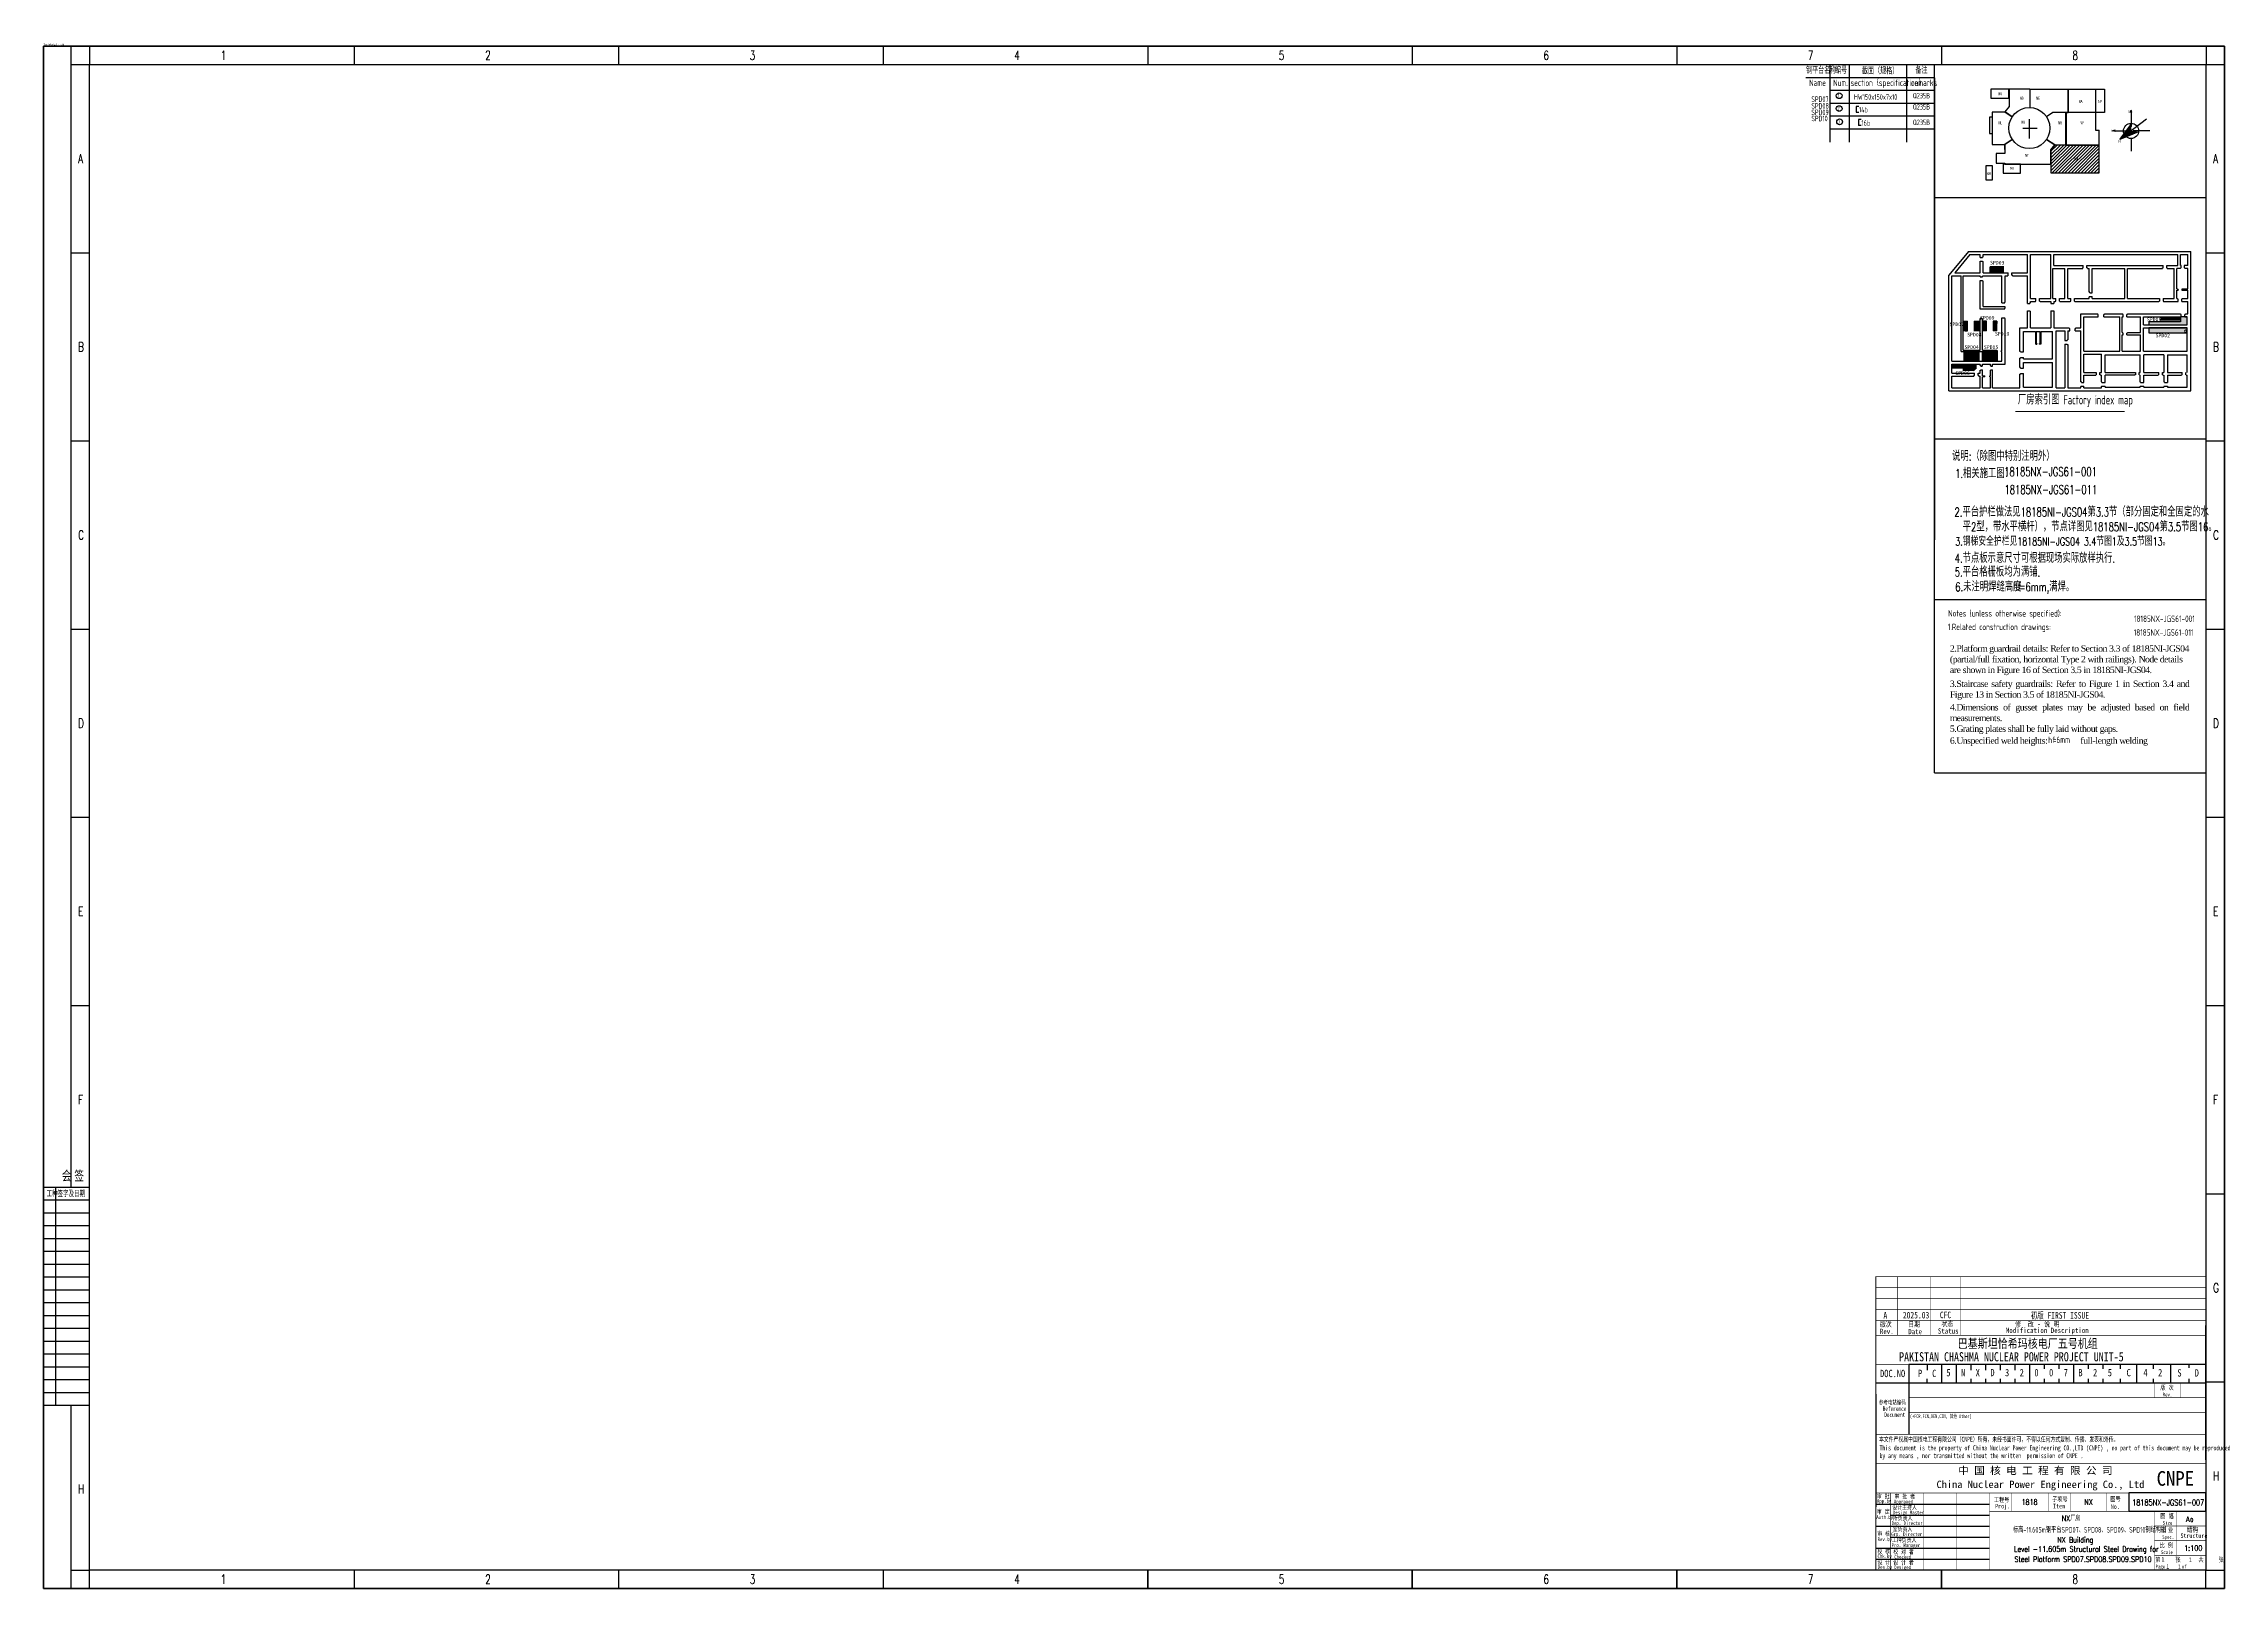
# Model space of a CAD drawing. Extents: x -110916 to 14423, y -159679 to 774005.
# Drawn here: x -104477 to 14423, y 135747 to 219987 of the extents above; entities that cross this region are included whole.
import ezdxf
from ezdxf.enums import TextEntityAlignment as Align

# ---------------------------------------------------------------- set-up
doc = ezdxf.new("R2010")
doc.units = 0
for name, pattern in [('CENTER', [2, 1.25, -0.25, 0.25, -0.25]), ('CONTINOUS', [0]), ('DASH', [0.35, 0.25, -0.1]), ('DOTE', [2.42, 2, -0.2, 0.02, -0.2]), ('HIDDEN', [0.375, 0.25, -0.125])]:
    doc.linetypes.add(name, pattern=pattern)
doc.layers.get('0').update_dxf_attribs({"linetype": 'CONTINUOUS'})
for name, color, linetype in [('1', 1, 'CONTINUOUS'), ('C77(文本)', 3, 'CONTINUOUS'), ('DEN202303', 1, 'CONTINUOUS'), ('DOTE', 11, 'DOTE'), ('DX条件钢平台', 52, 'CONTINUOUS'), ('NUM', 7, 'CONTINUOUS'), ('PDIM', 3, 'CONTINUOUS'), ('PUB_TEXT', 7, 'CONTINUOUS'), ('STEEL', 7, 'CONTINUOUS'), ('TEXT', 7, 'CONTINUOUS'), ('TK', 7, 'CONTINUOUS'), ('Wall', 7, 'CONTINUOUS'), ('图框', 4, 'CONTINOUS'), ('土建', 4, 'CONTINUOUS'), ('墙柱标注', 220, 'CONTINUOUS'), ('房间号', 7, 'CONTINUOUS'), ('指北针', 3, 'CONTINUOUS'), ('标注', 3, 'CONTINUOUS'), ('梁__虚线', 4, 'DASH'), ('河北布置专业DX条件2015.6.5', 1, 'CONTINUOUS')]:
    doc.layers.add(name, color=color, linetype=linetype)
doc.layers.add('_TSZ_PLOT_MARK', color=1, linetype='CONTINUOUS', plot=False)
doc.styles.add('0902', font='tssdeng.shx', dxfattribs={"width": 0.7, "bigfont": 'tssdchn.shx'})
doc.styles.add('1', font='ROMANS', dxfattribs={"width": 0.7, "bigfont": 'HZTXT'})
doc.styles.add('_TSZ_PLOT_MARK', font='tssdeng.shx', dxfattribs={"width": 0.7, "bigfont": 'tssdchn.shx'})
doc.styles.add('bine', font='binee.shx', dxfattribs={"width": 0.7, "bigfont": 'binec.shx'})
doc.styles.add('CHINESE-3', font='romand.shx', dxfattribs={"width": 0.8, "bigfont": 'ochinese.shx'})
doc.styles.add('HT', font='simhei.ttf')
doc.styles.add('HZ', font='TXT.shx', dxfattribs={"width": 0.7, "bigfont": 'hz.shx'})
doc.styles.add('RH', font='romans.shx', dxfattribs={"width": 0.7, "bigfont": 'hz.shx'})
doc.styles.add('ROMAND', font='romand.shx', dxfattribs={"width": 0.7, "bigfont": 'ochinese.shx'})
doc.styles.add('S1', font='tssdeng.shx', dxfattribs={"width": 0.7, "bigfont": 'tssdchn.shx'})
doc.styles.add('TSSD_DIMENSION', font='tssdeng.shx', dxfattribs={"width": 0.7, "bigfont": 'Hztxt.shx'})
doc.styles.add('TSSD_Rein', font='Tssdeng.shx', dxfattribs={"width": 0.7, "bigfont": 'hztxt.shx'})
doc.styles.add('宋体', font='', dxfattribs={"width": 0.7})
doc.styles.add('汉字', font='STFANGSO.TTF', dxfattribs={"width": 0.8, "height": 4})
doc.styles.get('宋体').set_extended_font_data('SimSun')
pattern_1 = [(0, (-375891.285, 641547.446), (0, 27.94), [20.32, -7.62]), (90, (-375891.285, 641547.446), (-27.94, 2e-15), [20.32, -7.62])]
pattern_2 = [(0, (-1775055.215, 2872008.773), (0, 27.94), [20.32, -7.62]), (90, (-1775055.215, 2872008.773), (-27.94, 2e-15), [20.32, -7.62])]

# ---------------------------------------------------------------- blocks, each defined once
blk = doc.blocks.new('会签')
at = {"color": 0}
for p, q in [((3629.7, -1305.7), (3604.7, -1305.7)), ((3611.4, -1424.7), (3611.4, -1305.7)), ((3629.7, -1312.7), (3604.7, -1312.7)), ((3629.7, -1319.7), (3604.7, -1319.7)), ((3629.7, -1326.7), (3604.7, -1326.7)), ((3629.7, -1333.7), (3604.7, -1333.7)), ((3629.7, -1340.7), (3604.7, -1340.7)), ((3629.7, -1347.7), (3604.7, -1347.7)), ((3629.7, -1354.7), (3604.7, -1354.7)), ((3629.7, -1361.7), (3604.7, -1361.7)), ((3629.7, -1368.7), (3604.7, -1368.7)), ((3629.7, -1375.7), (3604.7, -1375.7)), ((3629.7, -1382.7), (3604.7, -1382.7)), ((3629.7, -1389.7), (3604.7, -1389.7)), ((3629.7, -1396.7), (3604.7, -1396.7)), ((3629.7, -1403.7), (3604.7, -1403.7)), ((3629.7, -1410.7), (3604.7, -1410.7)), ((3629.7, -1417.7), (3604.7, -1417.7)), ((3629.7, -1424.7), (3604.7, -1424.7))]:
    blk.add_line(p, q, dxfattribs=at)
at = {"color": 0, "style": 'bine', "width": 0.7}
for s, height, p in [('会 签  ', 6, (3622.2, -1302.5)), ('工种签字及日期', 3.3, (3616.8, -1310.9))]:
    blk.add_text(s, height=height, dxfattribs=at).set_placement(p, align=Align.CENTER)
blk = doc.blocks.new('A$C3DE578EB')
at = {"layer": 'Wall', "linetype": 'HIDDEN'}
h = blk.add_hatch(dxfattribs=at)
h.set_pattern_fill('ANSI31', color=2, scale=3, style=0)
h.set_pattern_definition([(45, (-5943.466, 331319.66), (-6.7351921, 6.7351921), [])])
h.paths.add_polyline_path([(4784, 2580), (4754, 2580), (4754, 2540), (4784, 2540)])
h = blk.add_hatch(dxfattribs=at)
h.set_pattern_fill('ANSI31', color=2, scale=3, style=0)
h.set_pattern_definition([(45, (-5755.466, 331319.66), (-6.7351921, 6.7351921), [])])
h.paths.add_polyline_path([(4972, 2580), (4942, 2580), (4942, 2540), (4972, 2540)])
at = {"layer": 'Wall'}
for p, q in [((1071, 7600), (0, 6302)), ((1146, 7440), (321, 6440)), ((1071, 7600), (13192, 7600)), ((1146, 7440), (1700, 7440)), ((1700, 7338), (1700, 7440)), ((1700, 7280), (1700, 7440)), ((1700, 7280), (1830, 7280)), ((1830, 7310), (1860, 7310)), ((1830, 7280), (1830, 7310)), ((1860, 7440), (4282, 7440)), ((1860, 7338), (1860, 7440)), ((1860, 7310), (1860, 7440)), ((4242, 7440), (4282, 7440)), ((4282, 6440), (4282, 7440)), ((4442, 7440), (5552, 7440)), ((4442, 5030), (4442, 7440)), ((5552, 5030), (5552, 7440)), ((5712, 7440), (12472, 7440)), ((5712, 6840), (5712, 7440)), ((12472, 6840), (12472, 7440)), ((12632, 6840), (12632, 7440)), ((12632, 7440), (13032, 7440)), ((13032, 6840), (13032, 7440)), ((13192, 0), (13192, 7600)), ((0, 0), (0, 6302)), ((160, 6280), (660, 6280)), ((160, 1620), (160, 6280)), ((321, 6440), (1700, 6440)), ((660, 2140), (660, 6280)), ((780, 6280), (1700, 6280)), ((780, 2220), (780, 6280)), ((1700, 6440), (1700, 7080)), ((1700, 7080), (1830, 7080)), ((1700, 6220), (1700, 6280)), ((1700, 6220), (1830, 6220)), ((1700, 6020), (1830, 6020)), ((1700, 4480), (1700, 6020)), ((1830, 7050), (1830, 7080)), ((1830, 7050), (1860, 7050)), ((1830, 6220), (1830, 6250)), ((1860, 6250), (1830, 6250)), ((1830, 6020), (1830, 5990)), ((1860, 5990), (1830, 5990)), ((1860, 6440), (1860, 7050)), ((1860, 6440), (3232, 6440)), ((1860, 6280), (2892, 6280)), ((1860, 6250), (1860, 6280)), ((1860, 6250), (1860, 6280)), ((1860, 4600), (1860, 5990)), ((2892, 4800), (2892, 6280)), ((3072, 6280), (3202, 6280)), ((3072, 4830), (3072, 6280)), ((3202, 6310), (3202, 6280)), ((3232, 6310), (3202, 6310)), ((3232, 6310), (3232, 6440)), ((3432, 6440), (4282, 6440)), ((3432, 6310), (3432, 6440)), ((3462, 6310), (3432, 6310)), ((3462, 6280), (3462, 6310)), ((3462, 6280), (4282, 6280)), ((4282, 4770), (4282, 6280)), ((5672, 6680), (6322, 6680)), ((5672, 5030), (5672, 6680)), ((5712, 6840), (7322, 6840)), ((6322, 5030), (6322, 6680)), ((6482, 5030), (6482, 6680)), ((6482, 6680), (7292, 6680)), ((7292, 6710), (7322, 6710)), ((7292, 6680), (7292, 6710)), ((7322, 6710), (7322, 6840)), ((7522, 6710), (7522, 6840)), ((7522, 6840), (11672, 6840)), ((7522, 6710), (7552, 6710)), ((7552, 6680), (7552, 6710)), ((7552, 6680), (7642, 6680)), ((7642, 5380), (7642, 6680)), ((7802, 6680), (9582, 6680)), ((7802, 5350), (7802, 6680)), ((9582, 6460), (9582, 6680)), ((9582, 5030), (9582, 6680)), ((9742, 6680), (11642, 6680)), ((9742, 6460), (9742, 6680)), ((9742, 5030), (9742, 6680)), ((11642, 6680), (11642, 6710)), ((11642, 6710), (11672, 6710)), ((11672, 6710), (11672, 6840)), ((11872, 6710), (11872, 6840)), ((11872, 6840), (12472, 6840)), ((11872, 6710), (11902, 6710)), ((11902, 6680), (11902, 6710)), ((11902, 6680), (12272, 6680)), ((12272, 5030), (12272, 6680)), ((12432, 5560), (12432, 6680)), ((12632, 6680), (12432, 6680)), ((12662, 6840), (12632, 6840)), ((12632, 6680), (12632, 6710)), ((12662, 6710), (12632, 6710)), ((12662, 6710), (12662, 6840)), ((13032, 6840), (12822, 6840)), ((12822, 6840), (12822, 6710)), ((12852, 6710), (12822, 6710)), ((12852, 6710), (12852, 6680)), ((13032, 6680), (12852, 6680)), ((13032, 5560), (13032, 6680)), ((2892, 4800), (3042, 4800)), ((3042, 4800), (3042, 4830)), ((3072, 4830), (3042, 4830)), ((4282, 4770), (4412, 4770)), ((4442, 5030), (4742, 5030)), ((4442, 4870), (4712, 4870)), ((4442, 4800), (4442, 4870)), ((4742, 4900), (4742, 5030)), ((4942, 5030), (5552, 5030)), ((4942, 4900), (4942, 5030)), ((4972, 4870), (5552, 4870)), ((5552, 4870), (5552, 4770)), ((5552, 4770), (5712, 4770)), ((5672, 5030), (5822, 5030)), ((5712, 4870), (5712, 4770)), ((5712, 4870), (5792, 4870)), ((5822, 4900), (5822, 5030)), ((6022, 5030), (6322, 5030)), ((6022, 4900), (6022, 5030)), ((6052, 4870), (6612, 4870)), ((6482, 5030), (6642, 5030)), ((6612, 4870), (6612, 4900)), ((6612, 4900), (6642, 4900)), ((6642, 4900), (6642, 5030)), ((6842, 4900), (6842, 5030)), ((6842, 5030), (7642, 5030)), ((6842, 4900), (6872, 4900)), ((6872, 4870), (6872, 4900)), ((6872, 4870), (11442, 4870)), ((7672, 5380), (7642, 5380)), ((7642, 5030), (7642, 5120)), ((7672, 5120), (7642, 5120)), ((7672, 5350), (7672, 5380)), ((7672, 5350), (7802, 5350)), ((7672, 5150), (7672, 5120)), ((7672, 5150), (7802, 5150)), ((7802, 5030), (7802, 5150)), ((7802, 5030), (9582, 5030)), ((9742, 5030), (11472, 5030)), ((11472, 5030), (11472, 4900)), ((11672, 5030), (12272, 5030)), ((11672, 5030), (11672, 4900)), ((11702, 4870), (12492, 4870)), ((12432, 5560), (12462, 5560)), ((12432, 5500), (12492, 5500)), ((12432, 5030), (12432, 5500)), ((12432, 5030), (12462, 5030)), ((12492, 5530), (12492, 5500)), ((12492, 4870), (12492, 5000)), ((12692, 5530), (12692, 5500)), ((12692, 5500), (13032, 5500)), ((12692, 4870), (12692, 5000)), ((12692, 4870), (13032, 4870)), ((12722, 5560), (13032, 5560)), ((12722, 5030), (13032, 5030)), ((13032, 5030), (13032, 5500)), ((13032, 4200), (13032, 4870)), ((1700, 4450), (1700, 4480)), ((1790, 4450), (1700, 4450)), ((1700, 2220), (1700, 3950)), ((1790, 3950), (1700, 3950)), ((1790, 4480), (3042, 4480)), ((1790, 4480), (1790, 4450)), ((1790, 3920), (1790, 3950)), ((1790, 3920), (1820, 3920)), ((1820, 2220), (1820, 3920)), ((1860, 4600), (2892, 4600)), ((2892, 4600), (3042, 4600)), ((2892, 3980), (3042, 3980)), ((2892, 2220), (2892, 3980)), ((3042, 4600), (3042, 4570)), ((3072, 4570), (3042, 4570)), ((3072, 4510), (3072, 4570)), ((3072, 1460), (3072, 3950)), ((4282, 4370), (4411, 4370)), ((4282, 3430), (4282, 4370)), ((4442, 3430), (4442, 4340)), ((5552, 4370), (5712, 4370)), ((5552, 4370), (5552, 3430)), ((5712, 4370), (5712, 3430)), ((7192, 4200), (8112, 4200)), ((7192, 3430), (7192, 4200)), ((7352, 4040), (8142, 4040)), ((7352, 2170), (7352, 4040)), ((8142, 4040), (8142, 4170)), ((8442, 4040), (8442, 4170)), ((8442, 4040), (9322, 4040)), ((8472, 4200), (9472, 4200)), ((9322, 2170), (9322, 4040)), ((9442, 3180), (9442, 4040)), ((9442, 4040), (9502, 4040)), ((9502, 4040), (9502, 4170)), ((9702, 4040), (9702, 4170)), ((9702, 4040), (10442, 4040)), ((9732, 4200), (12632, 4200)), ((10442, 3180), (10442, 4040)), ((10602, 4040), (12662, 4040)), ((10602, 3600), (10602, 4040)), ((10602, 3600), (12992, 3600)), ((12662, 4040), (12662, 4170)), ((12862, 4040), (12862, 4170)), ((12862, 4040), (12992, 4040)), ((12892, 4200), (13032, 4200)), ((12992, 3600), (12992, 4040)), ((3872, 3430), (4282, 3430)), ((3872, 2150), (3872, 3430)), ((4072, 2120), (4072, 3230)), ((4072, 3230), (4723, 3230)), ((4442, 3430), (5552, 3430)), ((4723, 3230), (4723, 2540)), ((4784, 2540), (4723, 2540)), ((4763, 3230), (4963, 3230)), ((4763, 3230), (4763, 2580)), ((5003, 2540), (4942, 2540)), ((4963, 3230), (4963, 2580)), ((5003, 3230), (5652, 3230)), ((5003, 3230), (5003, 2540)), ((5652, 1740), (5652, 3230)), ((5712, 3430), (6552, 3430)), ((5852, 160), (5852, 3270)), ((5852, 3270), (6322, 3270)), ((6322, 3270), (6322, 2750)), ((6322, 2750), (6452, 2750)), ((6322, 2550), (6452, 2550)), ((6322, 2550), (6322, 160)), ((6452, 2780), (6482, 2780)), ((6452, 2780), (6452, 2750)), ((6452, 2550), (6452, 2520)), ((6452, 2520), (6482, 2520)), ((6482, 3270), (6482, 2780)), ((6482, 3270), (6582, 3270)), ((6482, 2520), (6482, 160)), ((6552, 3400), (6552, 3430)), ((6552, 3400), (6582, 3400)), ((6582, 3270), (6582, 3400)), ((6882, 3270), (6882, 3400)), ((6882, 3400), (6912, 3400)), ((6882, 3270), (7192, 3270)), ((6912, 3430), (7192, 3430)), ((6912, 3400), (6912, 3430)), ((7192, 1660), (7192, 3270)), ((9442, 3180), (9472, 3180)), ((9442, 3060), (9502, 3060)), ((9442, 2170), (9442, 3060)), ((9472, 3150), (9472, 3180)), ((9502, 3150), (9472, 3150)), ((9502, 3060), (9502, 3150)), ((9702, 3060), (9702, 3150)), ((9732, 3150), (9702, 3150)), ((9702, 3060), (10442, 3060)), ((9732, 3180), (10442, 3180)), ((9732, 3180), (9732, 3150)), ((10442, 2170), (10442, 3060)), ((10602, 2170), (10602, 3440)), ((10602, 3440), (12992, 3440)), ((12992, 2170), (12992, 3440)), ((160, 1620), (2892, 1620)), ((160, 1460), (1700, 1460)), ((160, 960), (160, 1460)), ((660, 2140), (2642, 2140)), ((780, 2220), (1700, 2220)), ((1700, 1380), (1700, 1460)), ((1730, 1350), (1790, 1350)), ((1820, 1350), (1730, 1350)), ((1820, 2220), (2612, 2220)), ((1820, 1460), (2260, 1460)), ((1820, 1350), (1820, 1460)), ((2260, 1380), (2260, 1460)), ((2260, 1380), (2290, 1380)), ((2290, 1350), (2290, 1380)), ((2290, 1350), (2380, 1350)), ((2380, 1460), (3072, 1460)), ((2380, 1350), (2380, 1460)), ((2642, 2140), (2642, 2190)), ((2842, 2140), (2842, 2190)), ((2842, 2140), (2892, 2140)), ((2872, 2220), (2892, 2220)), ((2892, 1620), (2892, 2140)), ((3872, 1270), (3872, 1790)), ((3902, 2120), (4072, 2120)), ((3902, 1820), (4072, 1820)), ((3902, 1240), (4072, 1240)), ((4072, 1740), (4072, 1820)), ((4072, 1740), (5652, 1740)), ((4072, 1240), (4072, 1540)), ((4072, 1540), (5652, 1540)), ((5652, 200), (5652, 1540)), ((7192, 490), (7192, 1660)), ((7352, 2170), (9322, 2170)), ((7352, 1010), (7352, 2010)), ((7352, 2010), (8312, 2010)), ((7352, 2010), (8312, 2010)), ((8312, 1010), (8312, 2010)), ((8312, 1930), (8312, 2010)), ((8512, 1970), (10422, 1970)), ((8512, 1010), (8512, 1970)), ((8512, 1900), (8512, 1970)), ((9442, 2170), (10442, 2170)), ((10422, 1900), (10422, 1970)), ((10422, 1010), (10422, 1900)), ((10602, 2170), (12992, 2170)), ((11717, 1970), (10622, 1970)), ((10622, 1930), (10622, 1970)), ((10622, 1010), (10622, 1930)), ((11717, 1970), (11717, 1900)), ((11717, 1900), (11717, 1010)), ((11917, 1970), (11917, 1900)), ((11917, 1970), (12992, 1970)), ((11917, 1900), (11917, 1010)), ((12992, 1010), (12992, 1970)), ((0, 0), (13192, 0)), ((160, 960), (1390, 960)), ((160, 160), (160, 800)), ((160, 800), (1360, 800)), ((160, 160), (1700, 160)), ((1360, 800), (1360, 830)), ((1360, 830), (1390, 830)), ((1390, 830), (1390, 960)), ((1590, 960), (1700, 960)), ((1590, 830), (1590, 960)), ((1620, 830), (1590, 830)), ((1620, 800), (1620, 830)), ((1620, 800), (1700, 800)), ((1700, 960), (1700, 1120)), ((1700, 160), (1700, 800)), ((1730, 1150), (1820, 1150)), ((1820, 820), (1820, 1150)), ((1820, 820), (1960, 820)), ((1820, 160), (1820, 760)), ((1960, 760), (1820, 760)), ((1820, 160), (2260, 160)), ((1960, 760), (1960, 820)), ((2220, 760), (2220, 820)), ((2260, 820), (2220, 820)), ((2260, 760), (2220, 760)), ((2260, 820), (2260, 1120)), ((2260, 1120), (2290, 1120)), ((2260, 160), (2260, 760)), ((2260, 160), (2260, 760)), ((2290, 1150), (2380, 1150)), ((2290, 1120), (2290, 1150)), ((2380, 160), (2380, 1150)), ((2380, 160), (3872, 160)), ((3872, 160), (3872, 910)), ((3902, 940), (4072, 940)), ((4072, 200), (4072, 940)), ((4072, 200), (5652, 200)), ((5852, 160), (6322, 160)), ((6482, 160), (7192, 160)), ((7222, 490), (7192, 490)), ((7192, 160), (7192, 230)), ((7222, 230), (7192, 230)), ((7222, 460), (7222, 490)), ((7222, 460), (7352, 460)), ((7222, 230), (7222, 260)), ((7222, 260), (7352, 260)), ((7352, 850), (8002, 850)), ((7352, 460), (7352, 850)), ((7352, 160), (7352, 260)), ((7352, 160), (8312, 160)), ((8032, 880), (8002, 880)), ((8002, 880), (8002, 850)), ((8262, 880), (8232, 880)), ((8262, 880), (8262, 850)), ((8262, 850), (8312, 850)), ((8312, 490), (8312, 850)), ((8342, 490), (8312, 490)), ((8312, 160), (8312, 230)), ((8342, 230), (8312, 230)), ((8342, 460), (8342, 490)), ((8342, 460), (8512, 460)), ((8342, 230), (8342, 260)), ((8342, 260), (8512, 260)), ((8512, 460), (8512, 850)), ((10132, 850), (8512, 850)), ((8512, 200), (8512, 260)), ((8512, 200), (10422, 200)), ((10162, 880), (10132, 880)), ((10132, 880), (10132, 850)), ((10392, 880), (10362, 880)), ((10392, 880), (10392, 850)), ((10392, 850), (10422, 850)), ((10422, 490), (10422, 850)), ((10452, 490), (10422, 490)), ((10422, 200), (10422, 230)), ((10452, 230), (10422, 230)), ((10452, 460), (10452, 490)), ((10452, 460), (10622, 460)), ((10452, 230), (10452, 260)), ((10452, 260), (10622, 260)), ((10622, 1010), (11437, 1010)), ((10622, 460), (10622, 850)), ((10622, 850), (11407, 850)), ((10622, 200), (10622, 260)), ((10622, 200), (11717, 200)), ((11437, 880), (11407, 880)), ((11407, 880), (11407, 850)), ((11437, 880), (11437, 1010)), ((11637, 1010), (11717, 1010)), ((11637, 880), (11637, 1010)), ((11667, 880), (11637, 880)), ((11667, 880), (11667, 850)), ((11667, 850), (11717, 850)), ((11717, 850), (11717, 490)), ((11717, 850), (11717, 850)), ((11747, 490), (11717, 490)), ((11717, 230), (11717, 200)), ((11747, 230), (11717, 230)), ((11747, 460), (11747, 490)), ((11747, 460), (11917, 460)), ((11747, 230), (11747, 260)), ((11747, 260), (11917, 260)), ((11917, 1010), (12712, 1010)), ((11917, 850), (11917, 460)), ((11917, 850), (12682, 850)), ((11917, 260), (11917, 200)), ((11917, 200), (12992, 200)), ((12712, 880), (12682, 880)), ((12682, 880), (12682, 850)), ((12712, 880), (12712, 1010)), ((12912, 880), (12912, 1010)), ((12942, 880), (12912, 880)), ((12942, 880), (12942, 850)), ((12942, 850), (12992, 850)), ((12942, 850), (12992, 850)), ((12992, 200), (12992, 850)), ((12992, 850), (12992, 850))]:
    blk.add_line(p, q, dxfattribs=at)
for points in [[(3042, 4830), (3072, 4830)], [(3042, 4800), (3042, 4830)], [(4412, 4800), (4442, 4800)], [(4412, 4770), (4412, 4800)], [(4712, 4900), (4742, 4900)], [(4712, 4870), (4712, 4900)], [(4942, 4900), (4972, 4900), (4972, 4870)], [(5792, 4900), (5822, 4900)], [(5792, 4870), (5792, 4900)], [(6022, 4900), (6052, 4900), (6052, 4870)], [(11442, 4900), (11472, 4900)], [(11442, 4870), (11442, 4900)], [(11672, 4900), (11702, 4900), (11702, 4870)], [(12462, 5560), (12462, 5530)], [(12462, 5530), (12492, 5530)], [(12462, 5030), (12462, 5000)], [(12462, 5000), (12492, 5000)], [(12692, 5530), (12722, 5530), (12722, 5560)], [(12692, 5000), (12722, 5000), (12722, 5030)], [(3042, 4510), (3072, 4510)], [(3042, 4480), (3042, 4510)], [(3072, 3950), (3042, 3950), (3042, 3980)], [(4411, 4370), (4411, 4340)], [(4412, 4340), (4442, 4340)], [(8142, 4170), (8112, 4170), (8112, 4200)], [(8472, 4200), (8472, 4170), (8442, 4170)], [(9502, 4170), (9472, 4170), (9472, 4200)], [(9732, 4200), (9732, 4170), (9702, 4170)], [(12662, 4170), (12632, 4170), (12632, 4200)], [(12892, 4200), (12892, 4170), (12862, 4170)], [(1730, 1380), (1700, 1380)], [(1730, 1350), (1730, 1380)], [(2642, 2190), (2612, 2190), (2612, 2220)], [(2872, 2220), (2872, 2190), (2842, 2190)], [(3902, 2150), (3872, 2150)], [(3872, 1790), (3902, 1790), (3902, 1820)], [(3902, 1270), (3872, 1270)], [(3902, 2120), (3902, 2150)], [(3902, 1240), (3902, 1270)], [(1700, 1120), (1730, 1120), (1730, 1150)], [(3872, 910), (3902, 910), (3902, 940)], [(7352, 1010), (8032, 1010), (8032, 880)], [(8232, 880), (8232, 1010), (8312, 1010)], [(8262, 1010), (8312, 1010)], [(8512, 1010), (10162, 1010), (10162, 880)], [(10362, 880), (10362, 1010), (10422, 1010)], [(10392, 850), (10422, 850)], [(12992, 850), (12992, 850)]]:
    blk.add_lwpolyline(points, dxfattribs=at)
for points in [[(4784, 2540), (4754, 2540), (4754, 2580), (4784, 2580)], [(4972, 2540), (4942, 2540), (4942, 2580), (4972, 2580)]]:
    blk.add_lwpolyline(points, close=True, dxfattribs=at)
at = {"layer": 'Wall', "elevation": 0}
blk.add_lwpolyline([(11717, 850), (11717, 850)], dxfattribs=at)
blk = doc.blocks.new('A$C6CBB1B08')
at = {"layer": '河北布置专业DX条件2015.6.5'}
for p, q in [((631, 197), (64, 197)), ((64, 197), (64, 0)), ((631, 197), (631, 0)), ((64, 0), (631, 0))]:
    blk.add_line(p, q, dxfattribs=at)
blk.add_arc((347, 398), 348, 324.647143, 215.352857, dxfattribs=at)
blk = doc.blocks.new('B202491810562')
at = {"layer": '房间号', "linetype": 'ByBlock', "ltscale": 1000}
h = blk.add_hatch(dxfattribs=at)
h.set_pattern_fill('ANSI31', color=256, scale=1000)
h.set_pattern_definition([(45, (-159094.41, 72680.96), (-88.38835, 88.38835), [])])
h.paths.add_polyline_path([(6193, 1904), (4379, 1904), (3769, 1904), (3554, 1644), (3554, 384), (6193, 384)])
h.paths.add_polyline_path([(4808, 1010), (4808, 1278), (5130, 1278), (5130, 1010)], flags=24)
at = {"linetype": 'CENTER', "ltscale": 1500}
for p, q in [((2014, 2828), (2809, 2828)), ((2379, 2258), (2379, 3311))]:
    blk.add_line(p, q, dxfattribs=at)
at = {"layer": '土建', "color": 1, "linetype": 'ByBlock'}
for p, q in [((270, 4948), (270, 4468)), ((1267, 4948), (270, 4948)), ((1267, 4468), (1267, 4948)), ((2399, 4948), (1271, 4948)), ((1271, 4948), (1271, 4003)), ((2399, 4948), (4487, 4948)), ((2425, 3946), (2425, 4948)), ((4487, 4948), (4487, 3676)), ((4487, 4785), (4487, 4876)), ((4491, 4948), (5977, 4948)), ((4491, 3676), (4491, 4948)), ((5977, 4948), (5977, 3676)), ((5977, 4948), (6473, 4948)), ((5977, 4948), (5977, 3676)), ((6473, 4948), (6473, 3676)), ((270, 4468), (1267, 4468)), ((1073, 3692), (351, 3692)), ((351, 3692), (351, 1932)), ((1447, 3450), (1040, 3719)), ((1271, 4003), (1041, 3719)), ((1041, 3719), (1446, 3449)), ((1446, 3449), (1073, 3692)), ((3653, 3676), (3311, 3449)), ((3642, 3669), (3311, 3450)), ((3654, 3672), (3316, 3448)), ((4487, 3676), (3653, 3676)), ((4375, 3672), (3654, 3672)), ((4375, 1908), (4375, 3672)), ((4375, 3672), (4375, 1908)), ((5977, 3672), (4379, 3672)), ((4379, 3672), (4379, 1908)), ((4523, 3672), (4407, 3672)), ((4415, 3676), (4487, 3676)), ((4487, 4696), (4487, 4725)), ((4487, 3879), (4487, 4648)), ((4487, 3676), (4487, 3819)), ((5977, 3676), (4491, 3676)), ((6473, 3676), (5977, 3676)), ((5977, 3672), (5977, 2714)), ((351, 3424), (211, 3424)), ((211, 3424), (211, 2542)), ((211, 2542), (351, 2542)), ((4375, 2924), (4375, 1908)), ((5977, 2714), (6193, 2714)), ((6193, 1908), (6193, 2714)), ((351, 1932), (1025, 1932)), ((1043, 1444), (577, 1444)), ((577, 1444), (577, 916)), ((1025, 1932), (1442, 2208)), ((1045, 1939), (1043, 1444)), ((1448, 2206), (1045, 1939)), ((1045, 1668), (1045, 1939)), ((3763, 1907), (3311, 2208)), ((3763, 1907), (3311, 2207)), ((3316, 2208), (3769, 1908)), ((3550, 1645), (3763, 1907)), ((3550, 856), (3550, 1645)), ((3769, 1904), (3554, 1644)), ((3554, 1644), (3554, 384)), ((3769, 1908), (4375, 1908)), ((4375, 1904), (3769, 1904)), ((4375, 1904), (4379, 1904)), ((4379, 1908), (6193, 1908)), ((4379, 1904), (6193, 1904)), ((6193, 384), (6193, 1904)), ((376, 764), (0, 764)), ((0, 764), (0, 0)), ((0, 0), (376, 0)), ((376, 0), (376, 764)), ((577, 916), (1041, 916)), ((942, 852), (942, 372)), ((1897, 852), (942, 852)), ((942, 372), (1897, 372)), ((1041, 916), (1041, 856)), ((1041, 856), (3550, 856)), ((1897, 372), (1897, 852)), ((1897, 372), (1897, 852)), ((3554, 384), (6193, 384))]:
    blk.add_line(p, q, dxfattribs=at)
at = {"layer": '土建', "color": 3, "linetype": 'ByBlock'}
for p, q in [((7924, 3717), (7924, 2907)), ((6998, 2673), (7924, 2672)), ((8759, 3310), (7315, 2205)), ((8939, 2672), (8042, 2672)), ((7924, 2259), (7924, 1570))]:
    blk.add_line(p, q, dxfattribs=at)
blk.add_lwpolyline([(8336, 2632), (7315, 2205), (7968, 3083)], dxfattribs=at)
at = {"layer": '土建', "color": 1, "linetype": 'ByBlock'}
blk.add_circle((2379, 2828), 1119, dxfattribs=at)
at = {"layer": '土建', "color": 3, "linetype": 'ByBlock'}
blk.add_circle((7924, 2672), 414, dxfattribs=at)
blk.add_point((7690, 2656), dxfattribs=at)
blk.add_point((7690, 2656), dxfattribs=at)
for points in [[(7968, 3083), (7315, 2205), (7925, 2672)], [(7925, 2672), (8336, 2632), (7315, 2205)]]:
    blk.add_solid(points, dxfattribs=at)
at = {"layer": '指北针'}
for p, q in [((7888, 3681), (7924, 3813)), ((7961, 3681), (7924, 3813)), ((7049, 2709), (6917, 2673)), ((7049, 2636), (6917, 2673))]:
    blk.add_line(p, q, dxfattribs=at)
for points in [[(7924, 3717), (7888, 3681), (7924, 3813)], [(7961, 3681), (7924, 3813), (7924, 3717)], [(7013, 2673), (7049, 2709), (6917, 2673)], [(7049, 2636), (6917, 2673), (7013, 2673)]]:
    blk.add_solid(points, dxfattribs=at)
at = {"color": 0, "linetype": 'ByBlock', "width": 0.8}
for s, p in [('NU', (691, 4623)), ('ND', (1867, 4382)), ('NE', (2752, 4382)), ('NA', (5068, 4203)), ('NP', (6129, 4203)), ('NL', (696, 3042)), ('NB', (1944, 3068)), ('NR', (3952, 3032)), ('NY', (5137, 3032)), ('NF', (2150, 1263)), ('NX', (4841, 1064)), ('NH', (68, 267)), ('NV', (1328, 554))]:
    blk.add_text(s, height=160, dxfattribs=at).set_placement(p)
at = {"layer": '指北针', "style": 'TSSD_DIMENSION', "width": 0.7}
for s, p in [('B', (7753, 3668)), ('A', (6814, 2607)), ('N', (7244, 2033))]:
    blk.add_text(s, height=150, dxfattribs=at).set_placement(p)

msp = doc.modelspace()

# ---------------------------------------------------------------- hatches: boundary and pattern name
at = {"layer": 'DX条件钢平台'}
h = msp.add_hatch(dxfattribs=at)
h.set_pattern_fill('ANSI37', color=256, scale=4, style=0)
h.set_pattern_definition([(45, (-356682.109, 748965.936), (-8.98025612, 8.98025612), []), (135, (-356682.109, 748965.936), (-8.98025612, -8.98025612), [])])
h.paths.add_polyline_path([(409, 204848), (176, 204848), (176, 204328), (409, 204328)])
h.paths.add_polyline_path([(1096, 204848), (783, 204848), (783, 204328), (1096, 204328)])
h.paths.add_polyline_path([(1449, 204848), (1216, 204848), (1216, 204328), (1449, 204328)])
h.paths.add_polyline_path([(2023, 204848), (1823, 204848), (1823, 204328), (2023, 204328)])
at = {"layer": '河北布置专业DX条件2015.6.5'}
h = msp.add_hatch(dxfattribs=at)
h.set_pattern_fill('ANGLE', color=256, scale=4)
h.set_pattern_definition([(0, (-354080.635, 706274.713), (0, 27.94), [20.32, -7.62]), (90, (-354080.635, 706274.713), (-27.94, 2e-15), [20.32, -7.62])])
h.paths.add_polyline_path([(2395, 207835), (1651, 207835), (1651, 207485), (1495, 207485), (2395, 207485)])
h = msp.add_hatch(dxfattribs=at)
h.set_pattern_fill('ANGLE', color=256, scale=4)
h.set_pattern_definition(pattern_1)
h.paths.add_polyline_path([(10298, 204651), (12398, 204651), (12398, 205091), (12038, 205091), (12038, 204811), (10298, 204811)])
h = msp.add_hatch(dxfattribs=at)
h.set_pattern_fill('ANGLE', color=256, scale=4)
h.set_pattern_definition(pattern_1)
h.paths.add_polyline_path([(12398, 204211), (12398, 204491), (10298, 204491), (10298, 204211)])
edge = h.paths.add_edge_path(flags=16)
edge.add_line((12358, 204354), (12358, 204241))
edge.add_arc((12318, 204298), 69.5, 54.64714, 305.35286)
edge.add_line((12358, 204354), (12398, 204354))
edge.add_line((12358, 204241), (12398, 204241))
edge.add_line((12398, 204241), (12398, 204354))
h = msp.add_hatch(dxfattribs=at)
h.set_pattern_fill('ANGLE', color=256, scale=4)
h.set_pattern_definition(pattern_2)
h.paths.add_polyline_path([(906, 202312), (906, 202472), (-434, 202472), (-434, 202312)])
h = msp.add_hatch(dxfattribs=at)
h.set_pattern_fill('ANGLE', color=256, scale=4)
h.set_pattern_definition(pattern_2)
h.paths.add_polyline_path([(906, 202312), (186, 202312), (186, 202152), (746, 202152)])
h = msp.add_hatch(dxfattribs=at)
h.set_pattern_fill('ANGLE', color=256, scale=4)
h.set_pattern_definition([(0, (-7528.62, 532270.34), (0, 27.94), [20.32, -7.62]), (90, (-7528.62, 532270.34), (-27.94, 2e-15), [20.32, -7.62])])
h.paths.add_polyline_path([(1057, 202671), (1057, 203191), (235, 203191), (235, 202671)])
h = msp.add_hatch(dxfattribs=at)
h.set_pattern_fill('ANGLE', color=256, scale=4)
h.set_pattern_definition([(0, (-6537.62, 532270.34), (0, 27.94), [20.32, -7.62]), (90, (-6537.62, 532270.34), (-27.94, 2e-15), [20.32, -7.62])])
h.paths.add_polyline_path([(2048, 202671), (2048, 203191), (1226, 203191), (1226, 202671)])

# ---------------------------------------------------------------- linework, layer by layer
at = {"color": 1}
for p, q in [((-1391, 180216), (-1391, 218847)), ((-1391, 211602), (13423, 211602)), ((-1391, 198437), (13423, 198437)), ((-1391, 189676), (13423, 189676)), ((-1391, 180216), (13423, 180216))]:
    msp.add_line(p, q, dxfattribs=at)
for p, q in [((-5653, 216565), (-5653, 216241)), ((-5516, 216565), (-5653, 216565)), ((-5653, 216241), (-5516, 216241)), ((-5519, 215841), (-5519, 215516)), ((-5382, 215841), (-5519, 215841)), ((-5382, 215516), (-5519, 215516))]:
    msp.add_line(p, q)
at = {"color": 4, "linetype": 'Continuous'}
msp.add_line((-2785, 147947), (-2785, 144147), dxfattribs=at)
at = {"color": 4}
msp.add_line((-1785, 147947), (-1785, 147647), dxfattribs=at)
at = {"color": 4, "flags": 128}
for points in [[(-104477, 135747), (-104477, 219847)], [(-104477, 219847), (14423, 219847)], [(-102977, 218847), (-101977, 218847)], [(-101977, 219847), (-101977, 218847)], [(-87553, 219847), (-87553, 218847)], [(-73129, 219847), (-73129, 218847)], [(-58705, 219847), (-58705, 218847)], [(-44281, 219847), (-44281, 218847)], [(-29857, 219847), (-29857, 218847)], [(-15433, 219847), (-15433, 218847)], [(-1009, 219847), (-1009, 218847)], [(13423, 219847), (13423, 218847)], [(14423, 219847), (14423, 135747)], [(-87553, 136747), (-87553, 135747)], [(-73129, 136747), (-73129, 135747)], [(-58705, 136747), (-58705, 135747)], [(-44281, 136747), (-44281, 135747)], [(-29857, 136747), (-29857, 135747)], [(-15433, 136747), (-15433, 135747)], [(-1009, 136747), (-1009, 135747)], [(14423, 135747), (-104477, 135747)]]:
    msp.add_lwpolyline(points, dxfattribs=at)
at = {"color": 4}
msp.add_lwpolyline([(-102977, 157610), (-102977, 219847)], dxfattribs=at)
at = {"flags": 128}
for points in [[(-102977, 218847), (-101977, 218847)], [(13423, 218847), (14423, 218847)], [(-102977, 208584), (-101977, 208584)], [(13423, 208584), (14423, 208584)], [(-102977, 198322), (-101977, 198322)], [(13423, 198322), (14423, 198322)], [(-102977, 188059), (-101977, 188059)], [(13423, 188059), (14423, 188059)], [(-102977, 177797), (-101977, 177797)], [(13423, 177797), (14423, 177797)], [(-102977, 167534), (-101977, 167534)], [(13423, 167534), (14423, 167534)], [(13423, 157272), (14423, 157272)], [(13423, 147009), (14423, 147009)], [(-102977, 136747), (-101977, 136747)], [(-101977, 135747), (-101977, 136747)], [(-44281, 135747), (-44281, 136747)], [(-29857, 135747), (-29857, 136747)], [(-15433, 135747), (-15433, 136747)], [(-1009, 135747), (-1009, 136747)], [(13415, 135747), (13415, 136747)], [(13423, 136747), (14423, 136747)]]:
    msp.add_lwpolyline(points, dxfattribs=at)
msp.add_lwpolyline([(-101977, 218847), (13415, 218847), (13415, 136747), (-101977, 136747)], close=True)
msp.add_lwpolyline([(-102977, 135747), (-102977, 145710)])
for centre in [(-6582, 217145), (-6582, 216445), (-6555, 215721)]:
    msp.add_circle(centre, 158)
at = {"layer": '1', "color": 4}
for p, q in [((13382, 150083), (13382, 150083)), ((13382, 150083), (13382, 150083)), ((13382, 150083), (13382, 150083)), ((13382, 150083), (13382, 150083)), ((13382, 150083), (13382, 150083)), ((13382, 150083), (13382, 150083)), ((13382, 150083), (13382, 150083)), ((13382, 150083), (13382, 150083)), ((13415, 142752), (13415, 150083)), ((13415, 142752), (13415, 150083)), ((-1785, 147847), (-1785, 147847)), ((-985, 146947), (-985, 147947)), ((-185, 146947), (-185, 147947)), ((615, 147647), (615, 147947)), ((1415, 147647), (1415, 147947)), ((2215, 147647), (2215, 147947)), ((3015, 147647), (3015, 147947)), ((3815, 146947), (3815, 147947)), ((4615, 147718), (4615, 147947)), ((5415, 147718), (5415, 147947)), ((6215, 146947), (6215, 147947)), ((7015, 147718), (7015, 147947)), ((7815, 147718), (7815, 147947)), ((8752, 147718), (8752, 147947)), ((9652, 146968), (9652, 147968)), ((10552, 147718), (10552, 147918)), ((11502, 146947), (11502, 147947)), ((12502, 147768), (12502, 147957)), ((13385, 148571), (13385, 148571)), ((13385, 148571), (13385, 148571)), ((13385, 148571), (13385, 148571)), ((13385, 148571), (13385, 148571)), ((13415, 146947), (-4585, 146947)), ((-1785, 146947), (-1785, 147168)), ((615, 146947), (615, 147168)), ((1415, 146947), (1415, 147168)), ((2215, 146947), (2215, 147168)), ((3015, 146947), (3015, 147168)), ((4615, 146947), (4615, 147168)), ((5415, 146947), (5415, 147168)), ((7015, 146947), (7015, 147168)), ((7815, 146947), (7815, 147168)), ((8752, 146918), (8752, 147168)), ((10552, 146968), (10552, 147168)), ((12502, 146968), (12502, 147168)), ((-4585, 140347), (1615, 140347)), ((-4585, 139147), (1615, 139147)), ((-3785, 139747), (1615, 139747)), ((-4585, 137947), (1615, 137947)), ((-3785, 138547), (1615, 138547)), ((-4585, 137347), (1615, 137347)), ((13415, 136747), (-4585, 136747)), ((13415, 136747), (-4585, 136747)), ((13415, 136747), (-4585, 136747)), ((13415, 136747), (-4585, 136747)), ((13415, 136747), (-4585, 136747)), ((13415, 136747), (-4585, 136747))]:
    msp.add_line(p, q, dxfattribs=at)
at = {"layer": '1', "color": 4, "ltscale": 0.8}
msp.add_line((-4585, 146336), (-4585, 140186), dxfattribs=at)
at = {"layer": '1', "color": 4, "const_width": 50}
for points in [[(-4585, 136747), (13415, 136747), (13415, 152747), (-4585, 152747)], [(-4585, 142547), (13415, 142547), (13415, 136747), (-4585, 136747)]]:
    msp.add_lwpolyline(points, close=True, dxfattribs=at)
at = {"layer": '1', "color": 4}
for points, const_width in [([(-3385, 152747), (-3385, 149547)], 30), ([(-1585, 152747), (-1585, 149547)], 30), ([(15, 152747), (15, 149547)], 30), ([(-4585, 152147), (13415, 152147)], 30), ([(-4585, 151547), (13415, 151547)], 30), ([(-4585, 150947), (13415, 150947)], 30), ([(-4585, 150347), (13415, 150347)], 30), ([(-4585, 149547), (13415, 149547)], 30), ([(-4585, 147947), (13415, 147947)], 30), ([(-2785, 147947), (-2785, 144147)], 30), ([(-4585, 146947), (13415, 146947)], 30), ([(10615, 146947), (10615, 146147)], 30), ([(12015, 146947), (12015, 146147)], 30), ([(-2785, 146147), (13415, 146147)], 30), ([(-2785, 145347), (13415, 145347)], 30), ([(-4585, 144147), (13415, 144147)], 30), ([(-4585, 140947), (13415, 140947)], 30), ([(-3785, 140947), (-3785, 136747)], 30), ([(-3785, 140947), (-3785, 136747)], 30), ([(-1985, 140947), (-1985, 136747)], 30), ([(-185, 140947), (-185, 136747)], 30), ([(1615, 140947), (1615, 136747)], 30), ([(2815, 140947), (2815, 139947)], 25), ([(4815, 140947), (4815, 139947)], 25), ([(6015, 140947), (6015, 139947)], 25), ([(8015, 140947), (8015, 139947)], 25), ([(9215, 140947), (9215, 139947)], 25), ([(1615, 139947), (13415, 139947)], 30), ([(10615, 139947), (10615, 136747)], 30), ([(13415, 139147), (10615, 139147)], 25), ([(11815, 139947), (11815, 137547)], 25), ([(13415, 138347), (10615, 138347)], 25), ([(13415, 137547), (10615, 137547)], 25)]:
    msp.add_lwpolyline(points, dxfattribs=dict(at, const_width=const_width))
at = {"layer": '_TSZ_PLOT_MARK'}
for points in [[(-104477, 135747), (14423, 135747), (14423, 219847), (-104477, 219847)], [(-104477, 135747), (14423, 135747), (14423, 219847), (-104477, 219847)], [(-2785, 146958), (13415, 146958), (13415, 147958), (-2785, 147958)], [(-2785, 146958), (13415, 146958), (13415, 147958), (-2785, 147958)], [(9215, 139958), (13415, 139958), (13415, 140958), (9215, 140958)], [(9215, 139958), (13415, 139958), (13415, 140958), (9215, 140958)]]:
    msp.add_lwpolyline(points, close=True, dxfattribs=at)
at = {"layer": 'DOTE', "color": 0, "linetype": 'ByBlock', "ltscale": 0.1}
for p, q in [((1449, 204848), (1216, 204848)), ((2023, 204848), (1823, 204848)), ((2023, 204328), (2023, 204848)), ((10918, 205078), (10918, 205088)), ((10918, 204928), (10918, 204939)), ((10974, 205078), (10974, 204939)), ((11030, 205078), (11030, 204939)), ((11086, 205078), (11086, 204939)), ((11142, 205078), (11142, 204939)), ((11198, 205078), (11198, 204939)), ((11254, 205078), (11254, 204939)), ((11310, 205078), (11310, 204939)), ((11366, 205078), (11366, 204939)), ((11422, 205078), (11422, 204939)), ((11478, 205078), (11478, 204939)), ((11534, 205078), (11534, 204939)), ((11590, 205078), (11590, 204939)), ((11646, 205078), (11646, 204939)), ((11702, 205078), (11702, 204939)), ((11758, 205078), (11758, 204939)), ((11814, 205078), (11814, 204939)), ((11870, 205078), (11870, 204939)), ((11926, 205078), (11926, 204939)), ((11982, 205078), (11982, 204939)), ((1096, 204328), (769, 204328)), ((1449, 204328), (1216, 204328)), ((2023, 204328), (1823, 204328)), ((746, 202152), (906, 202312))]:
    msp.add_line(p, q, dxfattribs=at)
at = {"layer": 'DX条件钢平台'}
for p, q in [((11855, 205030), (11994, 205030)), ((11855, 205030), (11994, 205030)), ((11994, 205030), (11942, 205048)), ((11994, 205030), (11942, 205048)), ((906, 202312), (-434, 202312))]:
    msp.add_line(p, q, dxfattribs=at)
at = {"layer": 'NUM', "color": 6, "const_width": 50}
for points in [[(3034, 199930), (8991, 199930)], [(4609, 199930), (6733, 199930)]]:
    msp.add_lwpolyline(points, dxfattribs=at)
at = {"layer": 'PDIM'}
for p, q in [((-7086, 218847), (-7086, 214609)), ((-6041, 218847), (-6041, 214609)), ((-2916, 218847), (-2916, 214609)), ((-8391, 218147), (-1391, 218147)), ((-1391, 218125), (-1391, 192925)), ((-1391, 218125), (-1391, 205525)), ((-1391, 218125), (-1391, 197825)), ((-7086, 217447), (-1391, 217447)), ((-7086, 216747), (-1391, 216747)), ((-7086, 216047), (-1391, 216047)), ((-7086, 215347), (-1391, 215347))]:
    msp.add_line(p, q, dxfattribs=at)
at = {"layer": 'STEEL', "ltscale": 0.1}
for p, q in [((10918, 205088), (12038, 205088)), ((10918, 205078), (12038, 205078)), ((10918, 204939), (12038, 204939)), ((10918, 204928), (12038, 204928))]:
    msp.add_line(p, q, dxfattribs=at)
at = {"layer": '图框', "color": 4}
msp.add_line((13415, 136747), (-4585, 136747), dxfattribs=at)
msp.add_line((13415, 136747), (-4585, 136747), dxfattribs=at)
msp.add_line((13415, 136747), (-4585, 136747), dxfattribs=at)
msp.add_line((13415, 136747), (-4585, 136747), dxfattribs=at)
at = {"layer": '土建'}
for p, q in [((12298, 204651), (12398, 204651)), ((12398, 204651), (12398, 205091))]:
    msp.add_line(p, q, dxfattribs=at)
at = {"layer": '梁__虚线'}
for p, q in [((10918, 205079), (12038, 205079)), ((10918, 204938), (12038, 204938))]:
    msp.add_line(p, q, dxfattribs=at)
at = {"layer": '河北布置专业DX条件2015.6.5'}
for p, q in [((1518, 202671), (1518, 203191)), ((2048, 202671), (2048, 203191))]:
    msp.add_line(p, q, dxfattribs=at)
msp.add_lwpolyline([(10298, 204651), (12398, 204651), (12398, 205091), (12038, 205091), (12038, 204811), (10298, 204811)], close=True, dxfattribs=at)
msp.add_lwpolyline([(12398, 204491), (10298, 204491), (10298, 204211), (12398, 204211), (12398, 204491)], dxfattribs=at)

# ---------------------------------------------------------------- block references
at = {"color": 0, "xscale": 100, "yscale": 100, "zscale": 100}
msp.add_blockref('会签', (-464946, 288182), dxfattribs=at)
at = {"layer": 'DEN202303'}
msp.add_blockref('B202491810562', (1411, 212552, 0), dxfattribs=at)
at = {"layer": 'DOTE', "color": 0, "linetype": 'ByBlock', "ltscale": 0.1}
msp.add_blockref('A$C3DE578EB', (-594, 201051), dxfattribs=at)
at = {"layer": '河北布置专业DX条件2015.6.5', "xscale": 0.2, "yscale": 0.2, "zscale": 0.2, "rotation": 90}
msp.add_blockref('A$C6CBB1B08', (12398, 204228), dxfattribs=at)

# ---------------------------------------------------------------- texts
at = {"color": 0, "style": 'HZ', "width": 0.7}
for s, p in [('1', (-94824, 219097)), ('2', (-80400, 219097)), ('3', (-65976, 219097)), ('4', (-51552, 219097)), ('5', (-37128, 219097)), ('6', (-22704, 219097)), ('7', (-8280, 219097)), ('8', (6144, 219097)), ('A', (-102592, 213465)), ('A', (13808, 213465)), ('B', (-102592, 203202)), ('B', (13808, 203202)), ('C', (-102592, 192940)), ('C', (13808, 192940)), ('D', (-102592, 182677)), ('D', (13808, 182677)), ('E', (-102592, 172415)), ('E', (13808, 172415)), ('F', (-102592, 162152)), ('F', (13808, 162152)), ('G', (13808, 151890)), ('H', (13808, 141627)), ('H', (-102592, 140920)), ('1', (-94824, 135997)), ('2', (-80400, 135997)), ('3', (-65976, 135997)), ('4', (-51552, 135997)), ('5', (-37128, 135997)), ('6', (-22704, 135997)), ('7', (-8280, 135997)), ('8', (6144, 135997))]:
    msp.add_text(s, height=500, dxfattribs=at).set_placement(p)
at = {"ltscale": 99, "style": 'TSSD_Rein', "width": 0.7}
for s, p in [('钢平台名称', (-8386, 218354)), ('编号', (-6808, 218354)), ('截面（规格）', (-5338, 218323)), ('备注', (-2429, 218354))]:
    msp.add_text(s, height=350, dxfattribs=at).set_placement(p)
at = {"style": '0902', "width": 0.7}
for s, p in [('SPD07', (-8095, 216808)), ('SPD08', (-8095, 216443)), ('HW150x150x7x10', (-5776, 216931)), ('14b', (-5503, 216234)), ('Q235B', (-2559, 217002)), ('Q235B', (-2559, 216390)), ('SPD09', (-8095, 216088)), ('SPD10', (-8095, 215754)), ('16b', (-5368, 215509)), ('Q235B', (-2559, 215544))]:
    msp.add_text(s, height=300, dxfattribs=at).set_placement(p)
for s, p in [('1', (-6576, 217239)), ('2', (-6555, 216535)), ('3', (-6527, 215812))]:
    msp.add_text(s, height=180, dxfattribs=at).set_placement(p, align=Align.TOP_RIGHT)
at = {"color": 4, "linetype": 'Continuous', "style": '宋体', "width": 0.8}
for s, p in [('PAKISTAN CHASHMA NUCLEAR POWER PROJECT UNIT-5', (-3313, 148128)), ('巴基斯坦恰希玛核电厂五号机组', (-119, 148854))]:
    msp.add_text(s, height=500, dxfattribs=at).set_placement(p)
for s, p in [('5', (-736, 147194)), ('N', (64, 147194)), ('X', (864, 147194)), ('D', (1664, 147194)), ('3', (2464, 147194)), ('2', (3264, 147194)), ('0', (4064, 147194)), ('B', (6464, 147194)), ('2', (7264, 147194)), ('5', (8064, 147194)), ('C', (9089, 147194)), ('4', (10009, 147194)), ('2', (10809, 147194)), ('S', (11861, 147177)), ('D', (12804, 147177))]:
    msp.add_text(s, height=400, dxfattribs=at).set_placement(p, align=Align.BOTTOM_LEFT)
at = {"color": 2, "linetype": 'Continuous', "style": '宋体', "width": 0.8}
for s, p in [('0', (4864, 147194)), ('7', (5664, 147194))]:
    msp.add_text(s, height=400, dxfattribs=at).set_placement(p, align=Align.BOTTOM_LEFT)
at = {"color": 4, "linetype": 'Continuous', "char_height": 400, "attachment_point": 5, "style": '宋体'}
for s, width, insert in [('P', 577.48, (-2165, 147475)), ('C', 676.01, (-1398, 147468))]:
    msp.add_mtext_dynamic_manual_height_columns(s, width=width, gutter_width=100, heights=[0], dxfattribs=dict(at, insert=insert))
at = {"layer": '1', "color": 4}
for s, height, style, width, p in [('版次', 288, '汉字', 0.8, (-4360, 150013)), ('Rev.', 288, '汉字', 0.8, (-4360, 149616)), ('A', 360, '宋体', 0.7, (-4167, 150459)), ('2025.03', 360, '宋体', 0.7, (-3107, 150468)), ('Date', 288, '汉字', 0.8, (-2815, 149610)), ('日期 ', 288, '汉字', 0.8, (-2815, 150013)), ('Status', 288, '汉字', 0.8, (-1198, 149638)), ('CFC', 360, '宋体', 0.7, (-1092, 150481)), ('状态', 288, '汉字', 0.8, (-1007, 150034)), ('Modification Description', 288, '汉字', 0.8, (2510, 149675)), ('修  改 - 说 明', 288, '汉字', 0.8, (3010, 150018)), ('初版 FIRST ISSUE', 360, '宋体', 0.7, (3866, 150456)), ('DOC.NO', 400, '宋体', 0.8, (-4351, 147268)), ('版 次', 250, '汉字', 0.8, (10934, 146574)), ('Rev.', 200, '汉字', 0.8, (11060, 146214)), ('App.by', 200, '汉字', 0.8, (-4519, 140415)), ('审 批', 240, '汉字', 0.8, (-4521, 140649)), ('设计主持人', 240, '汉字', 0.8, (-3687, 140051)), ('Approved', 200, '汉字', 0.8, (-3595, 140381)), ('审 批 者', 240, '汉字', 0.8, (-3563, 140640)), ('Proj.', 250, '汉字', 0.8, (1925, 140108)), ('Item', 250, '汉字', 0.8, (5082, 140111)), ('No.', 250, '汉字', 0.8, (8230, 140083)), ('Auth.by', 200, '汉字', 0.8, (-4553, 139531)), ('审 定', 240, '汉字', 0.8, (-4525, 139819)), ('Dep. Director', 200, '汉字', 0.8, (-3723, 139207)), ('室负责人', 240, '汉字', 0.8, (-3665, 138861)), ('所负责人', 240, '汉字', 0.8, (-3654, 139464)), ('Design Master', 200, '汉字', 0.8, (-3642, 139783)), ('图 幅', 250, '汉字', 0.8, (10934, 139574)), ('Size', 200, '汉字', 0.8, (11060, 139214)), ('校 核', 240, '汉字', 0.8, (-4500, 137650)), ('审 核', 240, '汉字', 0.8, (-4501, 138613)), ('Rev.by', 200, '汉字', 0.8, (-4484, 138325)), ('Grp. Director', 200, '汉字', 0.8, (-3743, 138605)), ('Pro. Manager', 200, '汉字', 0.8, (-3722, 138006)), ('工种负责人', 240, '汉字', 0.8, (-3708, 138271)), ('比 例', 250, '汉字', 0.8, (10894, 137976)), ('专 业', 250, '汉字', 0.8, (10907, 138805)), ('Spec.', 200, '汉字', 0.8, (11032, 138445)), ('Structure', 250, '汉字', 0.8, (12030, 138497)), ('设 计', 240, '汉字', 0.8, (-4492, 137056)), ('Chk.by', 200, '汉字', 0.8, (-4491, 137405)), ('Des.by', 200, '汉字', 0.8, (-4476, 136811)), ('校 对 者', 240, '汉字', 0.8, (-3632, 137626)), ('设 计 者', 240, '汉字', 0.8, (-3632, 137041)), ('Desiged', 200, '汉字', 0.8, (-3579, 136799)), ('Checked', 200, '汉字', 0.8, (-3575, 137369)), ('第     张      共     张', 250, '汉字', 0.8, (10653, 137191)), ('Page       of  ', 200, '汉字', 0.8, (10670, 136836)), ('Scale', 200, '汉字', 0.8, (10962, 137616)), ('1', 250, '汉字', 0.8, (10994, 137202)), ('1', 250, '汉字', 0.8, (11255, 136813)), ('1', 250, '汉字', 0.8, (11892, 136803)), ('1', 250, '汉字', 0.8, (12489, 137187))]:
    msp.add_text(s, height=height, dxfattribs=dict(at, style=style, width=width)).set_placement(p)
at = {"layer": '1', "color": 4, "ltscale": 0.8}
for s, height, style, width, p in [('参考电站编码', 250, '宋体', 0.7, (-4416, 145768)), ('Reference', 250, '宋体', 0.7, (-4205, 145422)), ('Document', 250, '宋体', 0.7, (-4121, 145092)), ('(+FCR,FCN,DEN,CIN, 其他 Other)', 200, '宋体', 0.7, (-2718, 145036)), ('本文件产权属中国核电工程有限公司（CNPE）所有，未经书面许可，不得以任何方式复制、传播、发表和外传。', 270, '宋体', 0.7, (-4408, 143747)), ('This document is the property of China Nuclear Power Engineering CO.,LTD (CNPE) , no part of this document may be reproduced ', 270, '宋体', 0.7, (-4376, 143273)), ('by any means , nor transmitted without the written  permission of CNPE .', 270, '宋体', 0.7, (-4376, 142849)), ('工程号', 250, '汉字', 0.8, (1857, 140459)), ('子项号', 250, '汉字', 0.8, (5036, 140491)), ('图号', 250, '汉字', 0.8, (8208, 140498))]:
    msp.add_text(s, height=height, dxfattribs=dict(at, style=style, width=width)).set_placement(p)
at = {"layer": '1', "color": 4, "style": '宋体'}
for s, width, p, p2 in [('China Nuclear Power Engineering Co., Ltd', 0.990448, (-1272, 141219), (10060, 141219)), ('中 国 核 电 工 程 有 限 公 司', 1.015354, (-93, 141974), (8329, 141974))]:
    msp.add_text(s, height=400, dxfattribs=dict(at, width=width)).set_placement(p, p2, align=Align.FIT)
at = {"layer": '_TSZ_PLOT_MARK', "style": '_TSZ_PLOT_MARK'}
msp.add_text('T(1189*841)_1:100', height=100, dxfattribs=at).set_placement((-104477, 219847), align=Align.BOTTOM_LEFT)
msp.add_text('T(1189*841)_1:100', height=100, dxfattribs=at).set_placement((-104477, 219847), align=Align.BOTTOM_LEFT)
at = {"layer": 'C77(文本)', "style": 'TSSD_Rein', "width": 0.7}
for s, p in [('Name', (-8215, 217677)), ('Num.', (-6909, 217677)), ('section（specification）', (-5954, 217677)), ('remarks', (-2648, 217677)), (' Notes (unless otherwise specified):   ', (-821, 188744)), ('1.Related construction drawings:  ', (-658, 188004)), ('18185NX-JGS61-011', (9476, 187700)), ('18185NX-JGS61-001', (9493, 188449)), ('h%%142f', (4818, 181844)), ('=6mm', (5074, 181852, 0))]:
    msp.add_text(s, height=350, dxfattribs=at).set_placement(p)
at = {"layer": 'C77(文本)', "color": 4, "style": 'S1', "width": 0.7}
msp.add_text('厂房索引图 Factory index map', height=498.75, dxfattribs=at).set_placement((3164, 200164, 0), align=Align.BOTTOM_LEFT)
at = {"layer": 'C77(文本)', "color": 7, "linetype": 'Continuous', "style": '1', "width": 0.7}
for s, height, p in [('说明:（除图中特别注明外）', 480, (-422, 197241)), ('1.相关施工图：', 480, (-259, 196302)), ('18185NX-JGS61-001', 480, (2417, 196403)), ('18185NX-JGS61-011', 480, (2433, 195426)), ('2.平台护栏做法见18185NI-JGS04第3.3节（部分固定和全固定的水', 480, (-292, 194202)), ('平2型，带水平横杆），节点详图见18185NI-JGS04第3.5节图16。', 480, (156, 193398)), ('3.钢梯安全护栏见18185NI-JGS04 3.4节图1及3.5节图13。', 450, (-249, 192611, 0)), ('4.节点板示意尺寸可根据现场实际放样执行.', 480, (-279, 191681)), ('5.平台格栅板均为满铺.', 480, (-279, 190930)), ('6.未注明焊缝高度', 480, (-251, 190118, 0)), ('=6mm,满焊。', 480, (3204, 190120, 0))]:
    msp.add_text(s, height=height, dxfattribs=at).set_placement(p)
at = {"layer": 'C77(文本)', "char_height": 350, "attachment_point": 1, "style": 'TSSD_Rein'}
for s, width, insert in [('{\\fTimes New Roman|b0|i0|c0|p18;\\W1;\\T0.9;2.Platform guardrail details: Refer to Section 3.3 of 18185NI-JGS04 (partial/full fixation, horizontal Type 2 with railings). Node details are shown in Figure 16 of Section 3.5 in 18185NI-JGS04.}', 13014.8, (-542, 187178)), ('\\pxqj,t3;{\\fTimes New Roman|b0|i0|c0|p18;\\W1;\\T0.9;3.Staircase safety guardrails: Refer to Figure 1 in Section 3.4 and Figure 13 in Section 3.5 of 18185NI-JGS04.  }', 13014.8, (-542, 185254)), ('\\pxqj,t3;{\\fTimes New Roman|b0|i0|c0|p18;\\W1;\\T0.9;4.Dimensions of gusset plates may be adjusted based on field measurements.}', 13014.8, (-542, 183974)), ('\\pxqj,t3;{\\fTimes New Roman|b0|i0|c0|p18;\\W1;\\T0.9;6.Unspecified weld heights:               full-length welding   }', 13490.1, (-542, 182157)), ('\\pxqj,t3;{\\fTimes New Roman|b0|i0|c0|p18;\\W1;\\T0.9;5.Grating plates shall be fully laid without gaps.  }', 13014.8, (-542, 182804))]:
    msp.add_mtext_dynamic_manual_height_columns(s, width=width, gutter_width=5000, heights=[0], dxfattribs=dict(at, insert=insert))
at = {"layer": 'PUB_TEXT', "color": 4, "style": '宋体', "width": 0.891618}
msp.add_text('CNPE', height=800, dxfattribs=at).set_placement((10729, 141345), (12769, 141345), align=Align.FIT)
at = {"layer": 'TEXT', "style": 'TSSD_Rein', "width": 0.7}
msp.add_text('h%%142f', height=480, dxfattribs=at).set_placement((2902, 190139))
at = {"layer": 'TK', "color": 4}
for s, style, width, p in [('1818', 'ROMAND', 0.7, (3359, 140309)), ('NX', 'ROMAND', 0.7, (6788, 140309)), ('结构', 'CHINESE-3', 0.8, (12379, 138790))]:
    msp.add_text(s, height=300, dxfattribs=dict(at, style=style, width=width)).set_placement(p)
at = {"layer": 'TK', "color": 3, "style": 'TSSD_Rein', "width": 0.7}
msp.add_text('标高-11.605m钢平台SPD07、SPD08、SPD09、SPD10钢结构图', height=300, dxfattribs=at).set_placement((2896, 138791))
at = {"layer": 'TK', "color": 2, "style": 'RH', "width": 0.7}
for s, p in [('NX厂房', (5557, 139416)), ('Level -11.605m Structural Steel Drawing for', (2957, 137742)), ('NX Building', (5308, 138243)), (' Steel Platform SPD07.SPD08.SPD09.SPD10', (2798, 137187))]:
    msp.add_text(s, height=300, dxfattribs=at).set_placement(p)
at = {"layer": 'TK', "color": 0, "style": 'ROMAND', "width": 0.7}
for s, height, p in [('A', 300, (12337, 139375)), ('0', 200, (12573, 139375))]:
    msp.add_text(s, height=height, dxfattribs=at).set_placement(p)
at = {"layer": 'TK', "style": 'ROMAND', "width": 0.7}
msp.add_text('1:100', height=300, dxfattribs=at).set_placement((12229, 137794))
at = {"layer": '墙柱标注', "style": 'HT'}
for s, p in [('SPD03', (1648, 207940)), ('SPD07', (-561, 204580)), ('SPD09', (1107, 204930)), ('SPD01', (10203, 204847)), ('SPD04', (249, 203336)), ('SPD08', (401, 204018)), ('SPD05', (1314, 203336)), ('SPD10', (1918, 204064)), ('SPD02', (10677, 203973)), ('SPD06', (-244, 201920))]:
    msp.add_text(s, height=200, dxfattribs=at).set_placement(p)
at = {"layer": '标注', "color": 4, "ltscale": 0.001, "style": 'ROMAND', "width": 0.7}
msp.add_text('18185NX-JGS61-007', height=320, dxfattribs=at).set_placement((9393, 140267))

doc.saveas('drawing.dxf')
